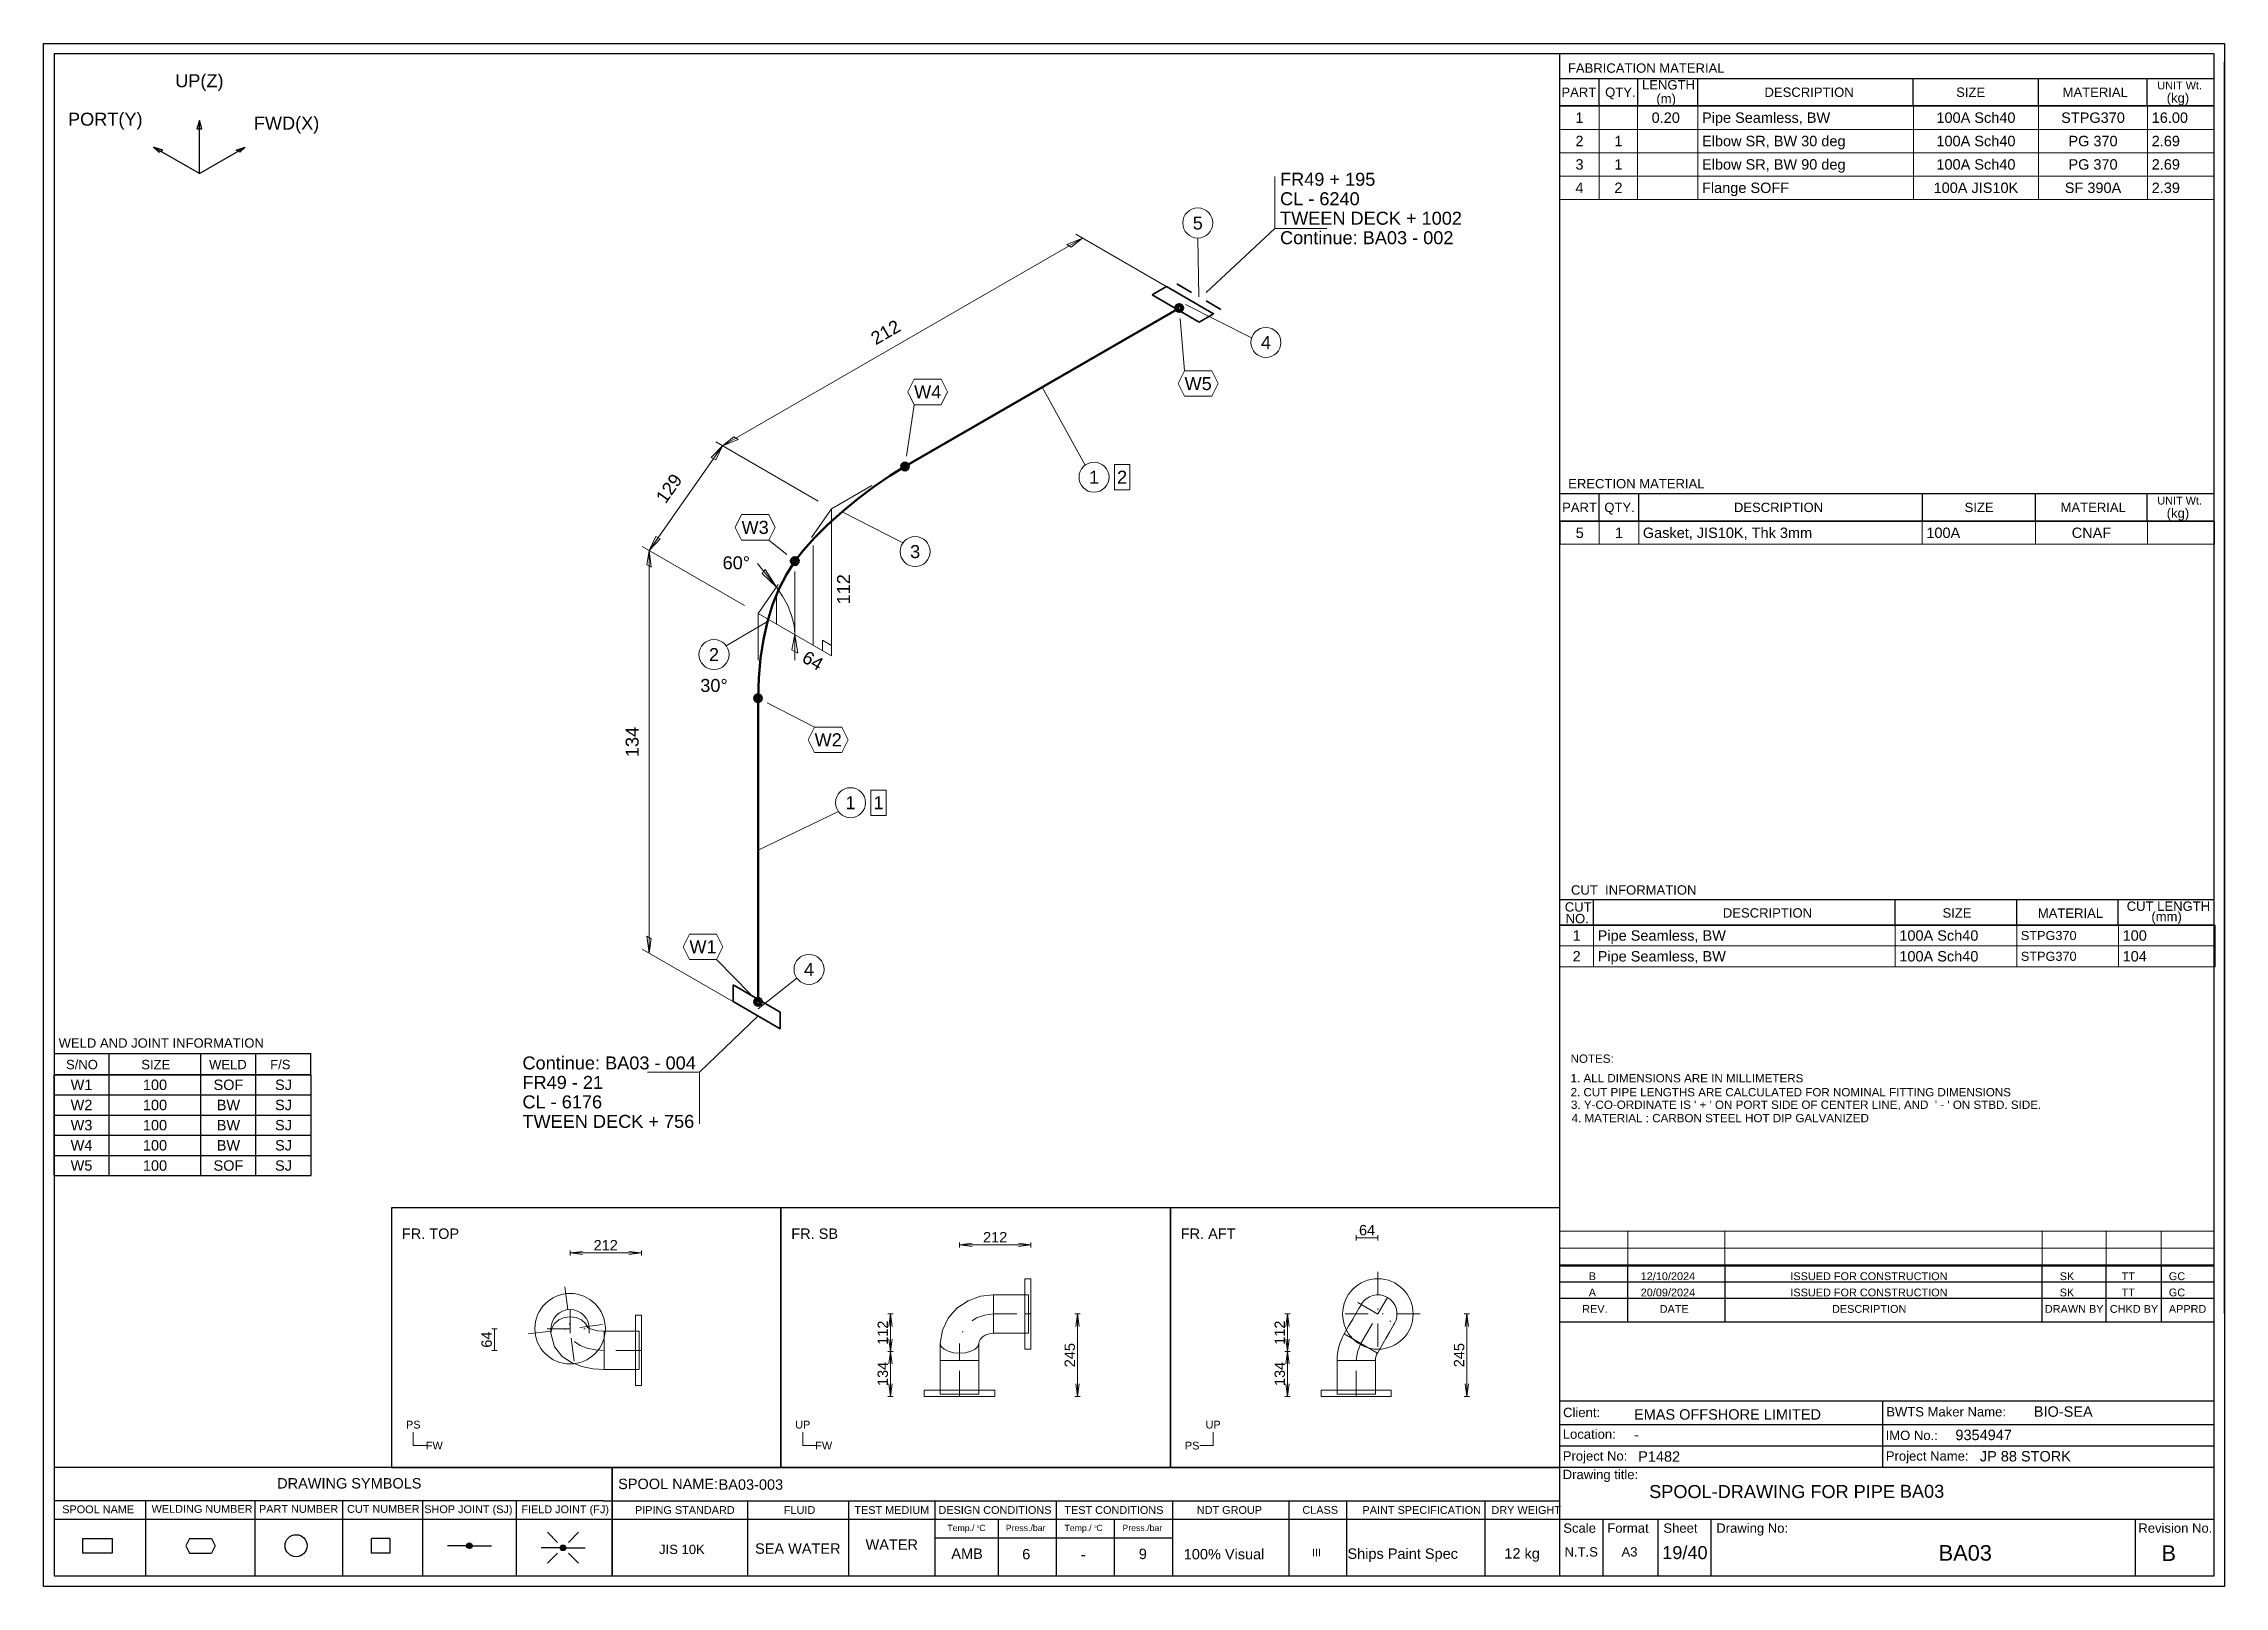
# Model space of a CAD drawing. Header units: millimetres. Extents: x 0 to 420, y 0 to 297.
import ezdxf
from ezdxf.enums import TextEntityAlignment as Align

# ---------------------------------------------------------------- set-up
doc = ezdxf.new("R2010")
doc.units = ezdxf.units.MM
doc.linetypes.add('DOTTED_DASHED5', pattern=[9.99993, 4.444414, -2.666648, 0.222221, -2.666648])
doc.linetypes.add('DOTTED_DASHED6', pattern=[10, 4.444444, -2.666667, 0.222222, -2.666667])
for name, color, linetype in [('FramesFromTables', 40, 'Continuous'), ('I_Coordinates', 11, 'Continuous'), ('I_CutNumbers', 10, 'Continuous'), ('I_Dimensions', 4, 'Continuous'), ('I_OtherComponents', 2, 'Continuous'), ('I_PartNumbers', 9, 'Continuous'), ('I_Pipes', 1, 'Continuous'), ('I_Tags', 8, 'Continuous'), ('I_Triangles', 5, 'Continuous'), ('SymbolsOnDrawingSheet', 1, 'Continuous'), ('TextFromTables', 2, 'Continuous'), ('TextFromTextBoxes', 2, 'Continuous')]:
    doc.layers.add(name, color=color, linetype=linetype)
doc.styles.add('Cadmatic Default Text', font='arial.ttf')

msp = doc.modelspace()

# ---------------------------------------------------------------- texts
at = {"layer": 'SymbolsOnDrawingSheet', "linetype": 'ByBlock', "lineweight": 25, "style": 'Cadmatic Default Text'}
for s, p in [('UP(Z)', (30, 289.86)), ('PORT(Y)', (11.88, 282.46)), ('FWD(X)', (46.79, 281.7))]:
    msp.add_text(s, height=2.5, dxfattribs=at).set_placement(p, align=Align.MIDDLE_CENTER)
for s, p in [('FR. TOP', (69, 68.9)), ('FR. SB', (144, 68.9)), ('FR. AFT', (219, 68.9))]:
    msp.add_text(s, height=2, dxfattribs=at).set_placement(p, align=Align.TOP_LEFT)
at = {"layer": 'SymbolsOnDrawingSheet', "linetype": 'ByBlock', "lineweight": 13, "style": 'Cadmatic Default Text'}
for s, p in [('212', (183.26, 67.22)), ('64', (254.89, 68.58)), ('212', (108.26, 65.68))]:
    msp.add_text(s, height=2, dxfattribs=at).set_placement(p, align=Align.MIDDLE_CENTER)
for s, p in [('112', (161.61, 48.83)), ('112', (238.07, 48.83)), ('64', (85.32, 47.51)), ('245', (197.63, 44.51)), ('245', (272.61, 44.51)), ('134', (161.61, 40.9)), ('134', (238.07, 40.9))]:
    msp.add_text(s, height=2, rotation=90, dxfattribs=at).set_placement(p, align=Align.MIDDLE_CENTER)
at = {"layer": 'SymbolsOnDrawingSheet', "linetype": 'ByBlock', "lineweight": 18, "style": 'Cadmatic Default Text'}
for s, p in [('PS', (71.2, 31.14)), ('UP', (146.2, 31.14)), ('UP', (225.24, 31.14)), ('FW', (75.24, 27.1)), ('FW', (150.24, 27.1)), ('PS', (221.2, 27.1))]:
    msp.add_text(s, height=1.5, dxfattribs=at).set_placement(p, align=Align.MIDDLE_CENTER)

# ---------------------------------------------------------------- blocks, each defined once
blk = doc.blocks.new('BA01728716180_BOM_4')
at = {"layer": 'FramesFromTables', "linetype": 'ByBlock', "lineweight": 18}
for p, q in [((292, 285), (418, 285)), ((292, 267), (292, 285)), ((292, 267), (292, 285)), ((299.6, 267), (299.6, 285)), ((299.6, 267), (299.6, 285)), ((307, 267), (307, 285)), ((307, 267), (307, 285)), ((318.6, 267), (318.6, 285)), ((318.6, 267), (318.6, 285)), ((360.1, 267), (360.1, 285)), ((360.1, 267), (360.1, 285)), ((384.2, 267), (384.2, 285)), ((384.2, 267), (384.2, 285)), ((405.2, 267), (405.2, 285)), ((405.2, 267), (405.2, 285)), ((418, 267), (418, 285)), ((292, 280.5), (418, 280.5)), ((292, 276), (418, 276)), ((292, 271.5), (418, 271.5)), ((292, 205), (418.1, 205)), ((292, 200.67), (292, 205)), ((292.1, 200.67), (292.1, 205)), ((299.6, 200.67), (299.6, 205)), ((299.6, 200.67), (299.6, 205)), ((307.2, 200.67), (307.2, 205)), ((307.2, 200.67), (307.2, 205)), ((361.8, 200.67), (361.8, 205)), ((361.8, 200.67), (361.8, 205)), ((383.6, 200.67), (383.6, 205)), ((383.6, 200.67), (383.6, 205)), ((405.2, 200.67), (405.2, 205)), ((405.2, 200.67), (405.2, 205)), ((418, 200.67), (418, 205)), ((292, 127.3), (418.2, 127.3)), ((292, 119.3), (292, 127.3)), ((292, 119.3), (292, 127.3)), ((298.5, 119.3), (298.5, 127.3)), ((298.5, 119.3), (298.5, 127.3)), ((356.6, 119.3), (356.6, 127.3)), ((356.6, 119.3), (356.6, 127.3)), ((380, 119.3), (380, 127.3)), ((380, 119.3), (380, 127.3)), ((399.6, 119.3), (399.6, 127.3)), ((399.6, 119.3), (399.6, 127.3)), ((418, 119.3), (418, 127.3)), ((292, 123.3), (418.2, 123.3)), ((292, 68.4), (418, 68.4)), ((292, 58.6), (292, 68.4)), ((292, 58.6), (292, 68.4)), ((305.1, 58.6), (305.1, 68.4)), ((305.1, 58.6), (305.1, 68.4)), ((323.8, 58.6), (323.8, 68.4)), ((323.8, 58.6), (323.8, 68.4)), ((384.9, 58.6), (384.9, 68.4)), ((384.9, 58.6), (384.9, 68.4)), ((397.2, 58.6), (397.2, 68.4)), ((397.2, 58.6), (397.2, 68.4)), ((407.8, 58.6), (407.8, 68.4)), ((407.8, 58.6), (407.8, 68.4)), ((418, 58.6), (418, 68.4)), ((292, 65.13), (418, 65.13)), ((292, 61.87), (418, 61.87))]:
    blk.add_line(p, q, dxfattribs=at)
at = {"layer": 'FramesFromTables', "linetype": 'ByBlock', "lineweight": -3}
for p, q in [((2, 98.5), (51.5, 98.5)), ((2, 79.08), (2, 98.5)), ((2, 79.08), (2, 98.5)), ((12.6, 79.08), (12.6, 98.5)), ((12.6, 79.08), (12.6, 98.5)), ((30.3, 79.08), (30.3, 98.5)), ((30.3, 79.08), (30.3, 98.5)), ((40.9, 79.08), (40.9, 98.5)), ((40.9, 79.08), (40.9, 98.5)), ((51.5, 79.08), (51.5, 98.5)), ((2, 94.62), (51.5, 94.62)), ((2, 90.73), (51.5, 90.73)), ((2, 86.85), (51.5, 86.85)), ((2, 82.96), (51.5, 82.96))]:
    blk.add_line(p, q, dxfattribs=at)
at = {"layer": 'FramesFromTables', "linetype": 'ByBlock', "lineweight": 18, "flags": 128}
for points in [[(292, 267), (418, 267), (418, 285)], [(292, 200.67), (418.1, 200.67), (418.1, 205)], [(292, 119.3), (418.2, 119.3), (418.2, 127.3)], [(292, 58.6), (418, 58.6), (418, 68.4)]]:
    blk.add_lwpolyline(points, dxfattribs=at)
at = {"layer": 'FramesFromTables', "linetype": 'ByBlock', "lineweight": -3, "flags": 128}
blk.add_lwpolyline([(2, 79.08), (51.5, 79.08), (51.5, 98.5)], dxfattribs=at)
at = {"layer": 'TextFromTables', "linetype": 'ByBlock', "lineweight": 13, "style": 'Cadmatic Default Text'}
for s, p in [('1', (295.8, 282.75)), ('2', (295.8, 278.25)), ('3', (295.8, 273.75)), ('4', (295.8, 269.25))]:
    blk.add_text(s, height=2, dxfattribs=at).set_placement(p, align=Align.MIDDLE_CENTER)
at = {"layer": 'TextFromTables', "linetype": 'ByBlock', "lineweight": 25, "style": 'Cadmatic Default Text'}
for s, p in [('0.20 ', (312.8, 282.75)), ('100A Sch40', (372.15, 282.75)), ('STPG370', (394.7, 282.75)), ('1', (303.3, 278.25)), ('100A Sch40', (372.15, 278.25)), ('PG 370', (394.7, 278.25)), ('1', (303.3, 273.75)), ('100A Sch40', (372.15, 273.75)), ('PG 370', (394.7, 273.75)), ('2', (303.3, 269.25)), ('100A JIS10K', (372.15, 269.25)), ('SF 390A', (394.7, 269.25)), ('5', (295.85, 202.83)), ('1', (303.4, 202.83)), ('CNAF', (394.4, 202.83)), ('1', (295.25, 125.3)), ('2', (295.25, 121.3)), ('W1', (7.3, 96.56)), ('100', (21.45, 96.56)), ('SOF', (35.6, 96.56)), ('SJ', (46.2, 96.56)), ('W2', (7.3, 92.67)), ('100', (21.45, 92.67)), ('BW', (35.6, 92.67)), ('SJ', (46.2, 92.67)), ('W3', (7.3, 88.79)), ('100', (21.45, 88.79)), ('BW', (35.6, 88.79)), ('SJ', (46.2, 88.79)), ('W4', (7.3, 84.91)), ('100', (21.45, 84.91)), ('BW', (35.6, 84.91)), ('SJ', (46.2, 84.91)), ('W5', (7.3, 81.02)), ('100', (21.45, 81.02)), ('SOF', (35.6, 81.02)), ('SJ', (46.2, 81.02))]:
    blk.add_text(s, height=2, dxfattribs=at).set_placement(p, align=Align.MIDDLE_CENTER)
for s, height, p in [('Pipe Seamless, BW ', 2, (319.4, 282.75)), ('16.00', 2, (406, 282.75)), ('Elbow SR, BW 30 deg', 2, (319.4, 278.25)), ('2.69', 2, (406, 278.25)), ('Elbow SR, BW 90 deg', 2, (319.4, 273.75)), ('2.69', 2, (406, 273.75)), ('Flange SOFF ', 2, (319.4, 269.25)), ('2.39', 2, (406, 269.25)), ('Gasket, JIS10K, Thk 3mm ', 2, (308, 202.83)), ('100A', 2, (362.6, 202.83)), ('Pipe Seamless, BW', 2, (299.3, 125.3)), ('100A Sch40', 2, (357.4, 125.3)), ('STPG370', 1.75, (380.8, 125.3)), ('100', 2, (400.4, 125.3)), ('Pipe Seamless, BW', 2, (299.3, 121.3)), ('100A Sch40', 2, (357.4, 121.3)), ('STPG370', 1.75, (380.8, 121.3)), ('104', 2, (400.4, 121.3))]:
    blk.add_text(s, height=height, dxfattribs=at).set_placement(p, align=Align.MIDDLE_LEFT)
at = {"layer": 'TextFromTextBoxes', "linetype": 'ByBlock', "lineweight": -3, "style": 'Cadmatic Default Text'}
for s, p in [('EMAS OFFSHORE LIMITED', (306.3, 33.1)), ('BIO-SEA', (383.3, 33.65)), ('9354947', (368.2, 29.15)), ('-', (306.3, 29.2)), ('P1482', (307.1, 25)), ('JP 88 STORK', (372.9, 25.05)), ('BA03-003', (130, 19.6))]:
    blk.add_text(s, height=2, dxfattribs=at).set_placement(p, align=Align.MIDDLE_LEFT)
at = {"layer": 'TextFromTextBoxes', "linetype": 'ByBlock', "lineweight": 25, "style": 'Cadmatic Default Text'}
blk.add_text('BA03', height=2.5, dxfattribs=at).set_placement((357.5, 18.3), align=Align.MIDDLE_LEFT)
at = {"layer": 'TextFromTextBoxes', "linetype": 'ByBlock', "lineweight": -3, "style": 'Cadmatic Default Text'}
for s, height, p in [('WATER', 2, (163.35, 8.05)), ('SEA WATER', 2, (145.25, 7.28)), ('AMB', 2, (177.85, 6.3)), ('6', 2, (189.25, 6.2)), ('-', 2, (200.2, 6.15)), ('9', 2, (211.7, 6.25)), ('100% Visual', 2, (227.35, 6.2)), ('Ships Paint Spec', 2, (261.75, 6.3)), ('12 kg', 2, (284.75, 6.35)), ('19/40', 2.5, (316.1, 6.5))]:
    blk.add_text(s, height=height, dxfattribs=at).set_placement(p, align=Align.MIDDLE_CENTER)
at = {"layer": 'TextFromTextBoxes', "linetype": 'ByBlock', "lineweight": 25, "style": 'Cadmatic Default Text'}
blk.add_text('BA03', height=3, dxfattribs=at).set_placement((370.1, 6.45), align=Align.MIDDLE_CENTER)
blk = doc.blocks.new('SEDS_SPOOL_FORMAT_Gol_5')
at = {"layer": 'SymbolsOnDrawingSheet', "linetype": 'ByBlock', "lineweight": -3, "flags": 128}
for points in [[(0, 297), (420, 297), (420, 0), (0, 0), (0, 297)], [(418.01, 295.01), (2, 295.01)], [(2, 295.01), (2, 2)], [(292.02, 50.91), (292.02, 295.01)], [(418.01, 2), (418.01, 295.01)], [(292.02, 290.3), (418.01, 290.3)], [(299.59, 285.01), (299.59, 290.3)], [(307.02, 285.01), (307.02, 290.3)], [(318.61, 285.01), (318.61, 290.3)], [(360.08, 285.01), (360.08, 290.3)], [(384.18, 285.01), (384.18, 290.3)], [(405.15, 285.01), (405.15, 290.3)], [(405.15, 285.01), (405.15, 290.3)], [(420, 52.53), (420, 293.46)], [(420, 52.53), (420, 293.46)], [(292.02, 284.66), (292.02, 288.77)], [(292, 285), (418, 285)], [(292, 253.5), (292, 285)], [(292, 253.5), (292, 285)], [(292.02, 285.01), (418.01, 285.01)], [(418.01, 285.01), (292.02, 285.01)], [(418, 253.5), (418, 285)], [(292.02, 210.38), (418.01, 210.38)], [(299.57, 205.08), (299.57, 210.38)], [(307.21, 205.08), (307.21, 210.38)], [(361.83, 205.03), (361.83, 210.38)], [(383.61, 205.08), (383.61, 210.38)], [(405.15, 205.17), (405.15, 210.38)], [(292.02, 205.08), (292.02, 209.18)], [(292.02, 205.08), (418.01, 205.08)], [(292.02, 186.7), (292.02, 205.08)], [(292.02, 186.7), (292.02, 205.08)], [(418.01, 205.08), (292.02, 205.08)], [(418, 166), (418, 205)], [(292.02, 132.23), (418.01, 132.23)], [(292.02, 127.3), (292.02, 131.41)], [(298.48, 127.3), (298.48, 132.23)], [(356.6, 127.3), (356.6, 132.23)], [(380.01, 127.3), (380.01, 132.23)], [(399.56, 127.3), (399.56, 132.23)], [(292.02, 127.3), (418.01, 127.3)], [(418.01, 127.3), (292.02, 127.3)], [(418, 111.3), (418, 127.3)], [(2, 102.57), (51.49, 102.57)], [(12.6, 98.45), (12.6, 102.57)], [(30.28, 98.45), (30.28, 102.57)], [(40.88, 98.45), (40.88, 102.57)], [(51.49, 98.45), (51.49, 102.57)], [(2, 98.5), (51.5, 98.5)], [(2, 98.5), (51.5, 98.5)], [(51.49, 98.47), (2, 98.47)], [(2, 98.45), (51.49, 98.45)], [(418, 55.4), (418, 68.5)], [(292.02, 52.57), (292.02, 66.5)], [(292.02, 52.57), (292.02, 66.5)], [(292.02, 61.73), (418.01, 61.73)], [(305.1, 50.91), (305.1, 61.73)], [(323.84, 50.91), (323.84, 61.73)], [(384.91, 50.91), (384.91, 61.73)], [(397.21, 50.91), (397.21, 61.73)], [(407.86, 50.91), (407.86, 61.73)], [(292.02, 58.6), (418.01, 58.6)], [(292.02, 55.47), (418.01, 55.47)], [(292.02, 50.91), (418.01, 50.91)], [(292.02, 2), (292.02, 50.91)], [(292.02, 35.73), (418.01, 35.73)], [(354.24, 22.93), (354.24, 35.73)], [(292.02, 31.13), (418.01, 31.13)], [(292.02, 27.03), (418.01, 27.03)], [(2, 22.93), (107.74, 22.93)], [(107.74, 22.93), (292.02, 22.93)], [(109.52, 22.93), (109.52, 2)], [(109.52, 2), (109.52, 22.93)], [(292.02, 22.93), (418.01, 22.93)], [(107.74, 16.45), (2, 16.45)], [(2, 12.91), (292.02, 12.91)], [(19.62, 16.45), (19.62, 2)], [(40.69, 16.45), (40.69, 2)], [(57.56, 16.45), (57.56, 2)], [(72.95, 16.45), (72.95, 2)], [(91.02, 16.45), (91.02, 2)], [(107.74, 16.45), (292.02, 16.45)], [(135.58, 16.45), (135.58, 2)], [(155.03, 16.45), (155.03, 2)], [(171.67, 16.45), (171.67, 2)], [(183.82, 12.91), (183.82, 2)], [(195.02, 16.45), (195.02, 2)], [(206.21, 12.91), (206.21, 2)], [(217.4, 16.45), (217.4, 2)], [(239.85, 16.45), (239.85, 2)], [(250.91, 16.34), (250.91, 2)], [(277.59, 16.45), (277.59, 2)], [(292.02, 12.91), (418.01, 12.91)], [(300.39, 2), (300.39, 12.91)], [(310.96, 2), (310.96, 12.91)], [(321.13, 2), (321.13, 12.91)], [(402.9, 2), (402.9, 12.91)], [(13.2, 6.41), (7.55, 6.41), (7.55, 9.23), (13.2, 9.23)], [(13.2, 9.23), (13.2, 6.41)], [(28.12, 9.23), (27.42, 7.82)], [(28.12, 9.23), (32.36, 9.23)], [(32.36, 9.23), (33.07, 7.82)], [(66.68, 9.23), (66.68, 6.41), (63.15, 6.41), (63.15, 9.23)], [(66.68, 9.23), (63.15, 9.23)], [(99, 8.47), (97.06, 10.41)], [(101.09, 8.47), (103.03, 10.41)], [(171.67, 9.37), (217.4, 9.37)], [(171.67, 9.37), (217.4, 9.37)], [(27.42, 7.82), (28.12, 6.41)], [(28.12, 6.41), (32.36, 6.41)], [(33.07, 7.82), (32.36, 6.41)], [(81.48, 7.82), (77.79, 7.82)], [(81.49, 7.78), (82.04, 8.32)], [(81.51, 7.9), (81.93, 8.32)], [(81.52, 7.7), (82.14, 8.32)], [(81.55, 7.62), (82.22, 8.29)], [(81.56, 8.06), (81.76, 8.26)], [(81.57, 7.54), (82.28, 8.25)], [(81.62, 7.48), (82.34, 8.2)], [(81.68, 7.44), (82.4, 8.16)], [(81.74, 7.39), (82.45, 8.1)], [(81.8, 7.35), (82.48, 8.02)], [(81.88, 7.32), (82.5, 7.94)], [(81.98, 7.32), (82.53, 7.86)], [(82.09, 7.32), (82.52, 7.75)], [(82.24, 7.36), (82.47, 7.59)], [(82.54, 7.82), (86.24, 7.82)], [(99.51, 7.42), (95.82, 7.42)], [(99, 6.38), (97.06, 4.44)], [(99.53, 7.47), (99.99, 7.93)], [(99.53, 7.37), (100.1, 7.93)], [(99.56, 7.29), (100.2, 7.93)], [(99.58, 7.62), (99.88, 7.93)], [(99.58, 7.21), (100.27, 7.89)], [(99.61, 7.13), (100.33, 7.84)], [(99.67, 7.08), (100.39, 7.8)], [(99.73, 7.03), (100.45, 7.75)], [(99.79, 6.99), (100.49, 7.69)], [(99.85, 6.94), (100.52, 7.61)], [(99.94, 6.92), (100.54, 7.53)], [(100.04, 6.92), (100.57, 7.45)], [(100.15, 6.92), (100.54, 7.31)], [(100.38, 7.04), (100.49, 7.15)], [(100.57, 7.42), (104.27, 7.42)], [(101.09, 6.38), (103.03, 4.44)], [(2, 2), (418.01, 2)]]:
    blk.add_lwpolyline(points, dxfattribs=at)
at = {"layer": 'SymbolsOnDrawingSheet', "linetype": 'ByBlock', "lineweight": -3}
for centre, radius in [((48.63, 7.82), 2.12), ((82.01, 7.82), 0.53), ((100.04, 7.42), 0.53)]:
    blk.add_circle(centre, radius, dxfattribs=at)
at = {"layer": 'SymbolsOnDrawingSheet', "linetype": 'ByBlock', "lineweight": -3, "style": 'Cadmatic Default Text'}
for s, height, p in [('FABRICATION MATERIAL', 1.8, (293.57, 293.19)), ('LENGTH', 1.8, (307.84, 289.97)), ('PART', 1.8, (292.32, 288.55)), ('QTY.', 1.8, (300.74, 288.55)), ('DESCRIPTION', 1.8, (331.43, 288.55)), ('SIZE', 1.8, (368.34, 288.55)), ('MATERIAL', 1.8, (388.84, 288.55)), ('UNIT Wt.', 1.5, (407.08, 289.7)), (' (kg)', 1.8, (408.19, 287.46)), ('ERECTION MATERIAL', 1.8, (293.62, 213.19)), ('PART', 1.8, (292.45, 208.62)), ('QTY.', 1.8, (300.58, 208.62)), ('DESCRIPTION', 1.8, (325.54, 208.62)), ('SIZE', 1.8, (369.97, 208.62)), ('MATERIAL', 1.8, (388.45, 208.62)), ('UNIT Wt.', 1.5, (407.08, 209.77)), (' (kg)', 1.8, (408.19, 207.53)), ('CUT  INFORMATION', 1.8, (294.16, 134.97)), ('CUT ', 1.8, (292.97, 131.7)), ('DESCRIPTION', 1.8, (323.41, 130.55)), ('SIZE', 1.8, (365.72, 130.55)), ('MATERIAL', 1.8, (384.07, 130.5)), ('CUT LENGTH', 1.8, (401.19, 131.85)), ('NO.', 1.8, (293.13, 129.46)), ('(mm)', 1.8, (405.94, 129.85)), ('WELD AND JOINT INFORMATION', 1.8, (2.89, 105.5)), ('S/NO', 1.8, (4.31, 101.36)), ('SIZE', 1.8, (18.81, 101.36)), ('WELD', 1.8, (31.86, 101.36)), ('F/S', 1.8, (43.63, 101.36)), ('SPOOL-DRAWING FOR PIPE', 2.5, (309.22, 19.5))]:
    blk.add_text(s, height=height, dxfattribs=at).set_placement(p, align=Align.TOP_LEFT)
for s, height, p in [('(m)', 1.8, (310.6, 285.51)), ('Client:', 1.8, (292.64, 32.58)), ('BWTS Maker Name:', 1.8, (354.88, 32.71)), ('Location:', 1.8, (292.58, 28.41)), ('IMO No.:', 1.8, (354.76, 28.17)), ('Project No:', 1.8, (292.58, 24.2)), ('Project Name:', 1.8, (354.8, 24.2)), ('Drawing title:', 1.8, (292.57, 20.64)), ('DRAWING SYMBOLS', 2, (44.98, 18.84)), ('Temp./  C   ', 1.2, (174.06, 10.65)), ('0', 0.53, (179.71, 11.25)), ('Press./bar', 1.2, (185.31, 10.65)), ('Temp./  C   ', 1.2, (196.61, 10.65)), ('0', 0.53, (202.37, 11.25)), ('Press./bar', 1.2, (207.78, 10.65)), ('Scale', 1.8, (292.68, 10.32)), ('Format', 1.8, (301.16, 10.32)), ('Sheet', 1.8, (311.96, 10.32)), ('Drawing No:', 1.8, (322.14, 10.32)), ('Revision No.', 1.8, (403.43, 10.32)), ('N.T.S', 1.8, (292.92, 5.74)), ('A3', 1.8, (303.89, 5.74))]:
    blk.add_text(s, height=height, dxfattribs=at).set_placement(p)
for s, height, p in [('NOTES:', 1.6, (294.08, 101.59)), ('1. ALL DIMENSIONS ARE IN MILLIMETERS', 1.6, (294.08, 97.83)), ('2. CUT PIPE LENGTHS ARE CALCULATED FOR NOMINAL FITTING DIMENSIONS', 1.6, (294.08, 95.13)), ("3. Y-CO-ORDINATE IS ' + ' ON PORT SIDE OF CENTER LINE, AND  ' - ' ON STBD. SIDE.", 1.6, (294.16, 92.72)), ('4. MATERIAL : CARBON STEEL HOT DIP GALVANIZED', 1.6, (294.28, 90.15)), ('B', 1.5, (297.58, 59.71)), ('12/10/2024', 1.5, (307.59, 59.71)), ('ISSUED FOR CONSTRUCTION', 1.5, (336.41, 59.71)), ('SK', 1.5, (388.28, 59.71)), ('TT', 1.5, (400.21, 59.71)), ('GC', 1.5, (409.3, 59.71)), ('A', 1.5, (297.58, 56.58)), ('20/09/2024', 1.5, (307.59, 56.58)), ('ISSUED FOR CONSTRUCTION', 1.5, (336.41, 56.58)), ('SK', 1.5, (388.28, 56.58)), ('TT', 1.5, (400.21, 56.58)), ('GC', 1.5, (409.3, 56.58)), ('REV.', 1.5, (296.32, 53.41)), ('DATE', 1.5, (311.24, 53.41)), ('DESCRIPTION', 1.5, (344.43, 53.41)), ('DRAWN BY', 1.5, (385.43, 53.41)), ('CHKD BY', 1.5, (397.94, 53.41)), ('APPRD', 1.5, (409.3, 53.41)), ('SPOOL NAME:', 2, (110.65, 19.73)), ('SPOOL NAME', 1.5, (3.58, 14.83)), ('WELDING NUMBER', 1.5, (20.79, 14.91)), ('PART NUMBER', 1.5, (41.48, 14.91)), ('CUT NUMBER', 1.5, (58.44, 14.91)), ('SHOP JOINT (SJ)', 1.5, (73.31, 14.85)), ('FIELD JOINT (FJ)', 1.5, (92, 14.83)), ('PIPING STANDARD', 1.5, (113.89, 14.7)), ('FLUID', 1.5, (142.57, 14.7)), ('TEST MEDIUM', 1.5, (156.14, 14.7)), ('DESIGN CONDITIONS', 1.5, (172.34, 14.7)), ('TEST CONDITIONS', 1.5, (196.58, 14.7)), ('NDT GROUP', 1.5, (222.09, 14.7)), ('CLASS', 1.5, (242.43, 14.72)), ('PAINT SPECIFICATION', 1.5, (254.01, 14.7)), ('DRY WEIGHT', 1.5, (278.84, 14.7)), ('JIS 10K', 1.8, (118.53, 7.12)), ('III', 1.5, (244.26, 6.51)), ('B', 3, (407.89, 6.4))]:
    blk.add_text(s, height=height, dxfattribs=at).set_placement(p, align=Align.MIDDLE_LEFT)
blk = doc.blocks.new('BA01728716180_PRT_33_3')
at = {"layer": 'I_OtherComponents', "linetype": 'ByBlock', "lineweight": 35}
for p, q in [((169.07, 225.79), (166.24, 227.43)), ((174.72, 222.53), (171.9, 224.16))]:
    blk.add_line(p, q, dxfattribs=at)
blk = doc.blocks.new('BA01728716180_PRT_34_3')
at = {"layer": 'I_OtherComponents', "linetype": 'ByBlock', "lineweight": 35, "flags": 128}
blk.add_lwpolyline([(161.48, 225.33), (164.25, 226.93), (173.32, 221.71), (170.54, 220.11), (161.48, 225.33)], dxfattribs=at)
at = {"layer": 'I_OtherComponents', "linetype": 'ByBlock', "lineweight": 50}
for radius in [0.75, 0.375]:
    blk.add_circle((166.71, 222.8), radius, dxfattribs=at)
blk = doc.blocks.new('BA01728716180_PRT_35_3')
at = {"layer": 'I_Pipes', "linetype": 'ByBlock', "lineweight": 50}
blk.add_line((166.71, 222.8), (113.89, 192.3), dxfattribs=at)
blk = doc.blocks.new('BA01728716180_PRT_37_3')
at = {"layer": 'I_Pipes', "linetype": 'ByBlock', "lineweight": 0}
for q in [(107.52, 188.62), (95.86, 178.6)]:
    blk.add_line((99.75, 184.13), q, dxfattribs=at)
at = {"layer": 'I_Pipes', "linetype": 'ByBlock', "lineweight": 50, "flags": 128}
blk.add_lwpolyline([(113.89, 192.3), (110.99, 190.51), (107.94, 188.41), (104.84, 186.07), (101.82, 183.58), (98.99, 181.04), (96.46, 178.55), (94.33, 176.19), (92.68, 174.07)], dxfattribs=at)
at = {"layer": 'I_Pipes', "linetype": 'ByBlock', "lineweight": 50}
for centre, radius in [((113.89, 192.3), 0.75), ((113.89, 192.3), 0.375), ((92.68, 174.07), 0.75), ((92.68, 174.07), 0.375)]:
    blk.add_circle(centre, radius, dxfattribs=at)
blk = doc.blocks.new('BA01728716180_PRT_38_3')
at = {"layer": 'I_Pipes', "linetype": 'ByBlock', "lineweight": 0}
for q in [(89.49, 169.55), (85.6, 155.03)]:
    blk.add_line((85.6, 164.01), q, dxfattribs=at)
at = {"layer": 'I_Pipes', "linetype": 'ByBlock', "lineweight": 50, "flags": 128}
blk.add_lwpolyline([(92.68, 174.07), (91.05, 171.5), (89.62, 168.69), (88.4, 165.66), (87.4, 162.42), (86.62, 158.99), (86.06, 155.38), (85.72, 151.61), (85.6, 147.68)], dxfattribs=at)
at = {"layer": 'I_Pipes', "linetype": 'ByBlock', "lineweight": 50}
for centre, radius in [((92.68, 174.07), 0.75), ((92.68, 174.07), 0.375), ((85.6, 147.68), 0.75), ((85.6, 147.68), 0.375)]:
    blk.add_circle(centre, radius, dxfattribs=at)
blk = doc.blocks.new('BA01728716180_PRT_39_3')
at = {"layer": 'I_Pipes', "linetype": 'ByBlock', "lineweight": 50}
blk.add_line((85.6, 147.68), (85.6, 89.23), dxfattribs=at)
blk = doc.blocks.new('BA01728716180_PRT_40_3')
at = {"layer": 'I_OtherComponents', "linetype": 'ByBlock', "lineweight": 35, "flags": 128}
blk.add_lwpolyline([(80.8, 92.49), (80.8, 89.28), (89.85, 84.06), (89.85, 87.27), (80.8, 92.49)], dxfattribs=at)
at = {"layer": 'I_OtherComponents', "linetype": 'ByBlock', "lineweight": 50}
for radius in [0.75, 0.375]:
    blk.add_circle((85.6, 89.23), radius, dxfattribs=at)
blk = doc.blocks.new('BA01728716180_TRI_0_3')
at = {"layer": 'I_Triangles', "linetype": 'ByBlock', "lineweight": 0}
for p, q in [((96.21, 157.89), (96.21, 177.1)), ((92.67, 159.93), (92.67, 172.07)), ((89.14, 161.97), (89.14, 167.04))]:
    blk.add_line(p, q, dxfattribs=at)
at = {"layer": 'I_Triangles', "linetype": 'ByBlock', "lineweight": 0, "flags": 128}
for points in [[(85.6, 164.01), (99.75, 155.85), (99.75, 184.13)], [(85.46, 173.61), (89.14, 169.04), (86.41, 171.69), (86.97, 172.49), (89.14, 169.04), (90.33, 167.35), (91.32, 165.51), (92.06, 163.61), (92.52, 161.72), (92.67, 159.93), (92.11, 156.99), (93.24, 156.34), (92.67, 159.93), (92.67, 155.03)], [(98.01, 156.85), (98.01, 158.85), (99.75, 157.85)]]:
    blk.add_lwpolyline(points, dxfattribs=at)
at = {"layer": 'I_Triangles', "linetype": 'ByBlock', "lineweight": 0, "style": 'Cadmatic Default Text'}
blk.add_text('60°', height=2.5, dxfattribs=at).set_placement((81.41, 173.75), align=Align.MIDDLE_CENTER)
for s, rotation, p in [('112', 90, (102.06, 168.66)), ('64', 330, (96.14, 154.93))]:
    blk.add_text(s, height=2.5, rotation=rotation, dxfattribs=at).set_placement(p, align=Align.MIDDLE_CENTER)
blk = doc.blocks.new('BA01728716180_DIM_0_3')
at = {"layer": 'I_Dimensions', "linetype": 'ByBlock', "lineweight": 0}
for p, q in [((63.3, 176.89), (83, 165.51)), ((64.6, 98.63), (64.6, 176.14)), ((83.01, 88.01), (63.3, 99.38))]:
    blk.add_line(p, q, dxfattribs=at)
at = {"layer": 'I_Dimensions', "linetype": 'ByBlock', "lineweight": 0, "flags": 128}
for points in [[(64.6, 176.14), (65.04, 172.89), (64.17, 173.39), (64.6, 176.14)], [(64.6, 98.63), (65.04, 101.38), (64.17, 101.88), (64.6, 98.63)]]:
    blk.add_lwpolyline(points, dxfattribs=at)
at = {"layer": 'I_Dimensions', "linetype": 'ByBlock', "lineweight": 0, "style": 'Cadmatic Default Text'}
blk.add_text('134', height=2.5, rotation=90, dxfattribs=at).set_placement((61.35, 139.26), align=Align.MIDDLE_CENTER)
blk = doc.blocks.new('BA01728716180_DIM_1_3')
at = {"layer": 'I_Dimensions', "linetype": 'ByBlock', "lineweight": 0}
for p, q in [((64.6, 176.14), (78.74, 196.26)), ((77.45, 197.01), (97.15, 185.63)), ((83, 165.51), (63.3, 176.89))]:
    blk.add_line(p, q, dxfattribs=at)
at = {"layer": 'I_Dimensions', "linetype": 'ByBlock', "lineweight": 0, "flags": 128}
for points in [[(78.74, 196.26), (77.45, 193.55), (76.59, 194.05), (78.74, 196.26)], [(64.6, 176.14), (66.76, 178.34), (65.89, 178.84), (64.6, 176.14)]]:
    blk.add_lwpolyline(points, dxfattribs=at)
at = {"layer": 'I_Dimensions', "linetype": 'ByBlock', "lineweight": 0, "style": 'Cadmatic Default Text'}
blk.add_text('129', height=2.5, rotation=54.894, dxfattribs=at).set_placement((68.43, 188.07), align=Align.MIDDLE_CENTER)
blk = doc.blocks.new('BA01728716180_DIM_2_3')
at = {"layer": 'I_Dimensions', "linetype": 'ByBlock', "lineweight": 0}
for p, q in [((78.74, 196.26), (148.07, 236.28)), ((146.77, 237.03), (166.47, 225.66)), ((97.15, 185.63), (77.45, 197.01))]:
    blk.add_line(p, q, dxfattribs=at)
at = {"layer": 'I_Dimensions', "linetype": 'ByBlock', "lineweight": 0, "flags": 128}
for points in [[(148.07, 236.28), (145.91, 234.53), (145.04, 235.03), (148.07, 236.28)], [(78.74, 196.26), (81.78, 197.51), (80.91, 198.01), (78.74, 196.26)]]:
    blk.add_lwpolyline(points, dxfattribs=at)
at = {"layer": 'I_Dimensions', "linetype": 'ByBlock', "lineweight": 0, "style": 'Cadmatic Default Text'}
blk.add_text('212', height=2.5, rotation=30, dxfattribs=at).set_placement((110.16, 218.15), align=Align.MIDDLE_CENTER)
blk = doc.blocks.new('BA01728716180_CRD_0_3')
at = {"layer": 'I_Coordinates', "linetype": 'ByBlock', "lineweight": 0}
blk.add_line((74.32, 75.72), (85.6, 86.51), dxfattribs=at)
at = {"layer": 'I_Coordinates', "linetype": 'ByBlock', "lineweight": 0, "flags": 128}
blk.add_lwpolyline([(74.32, 65.72), (74.32, 75.72), (64.32, 75.72)], dxfattribs=at)
at = {"layer": 'I_Coordinates', "linetype": 'ByBlock', "lineweight": 0, "style": 'Cadmatic Default Text'}
for s, p in [('Continue: BA03 - 004', (40.22, 78.72)), ('FR49 - 21', (40.22, 74.97)), ('TWEEN DECK + 756', (40.22, 67.47)), ('CL - 6176', (40.22, 71.22))]:
    blk.add_text(s, height=2.5, dxfattribs=at).set_placement(p, align=Align.TOP_LEFT)
blk = doc.blocks.new('BA01728716180_CRD_1_3')
at = {"layer": 'I_Coordinates', "linetype": 'ByBlock', "lineweight": 0}
blk.add_line((185.13, 238.09), (171.9, 225.79), dxfattribs=at)
at = {"layer": 'I_Coordinates', "linetype": 'ByBlock', "lineweight": 0, "flags": 128}
blk.add_lwpolyline([(185.13, 248.09), (185.13, 238.09), (195.13, 238.09)], dxfattribs=at)
at = {"layer": 'I_Coordinates', "linetype": 'ByBlock', "lineweight": 0, "style": 'Cadmatic Default Text'}
for s, p in [('FR49 + 195', (186.13, 246.34)), ('CL - 6240', (186.13, 242.59)), ('TWEEN DECK + 1002', (186.13, 238.84)), ('Continue: BA03 - 002', (186.13, 235.09))]:
    blk.add_text(s, height=2.5, dxfattribs=at).set_placement(p)
blk = doc.blocks.new('BA01728716180_PTN_0_3')
at = {"layer": 'I_PartNumbers', "linetype": 'ByBlock', "lineweight": 0}
blk.add_line((148.6, 192.57), (140.3, 207.55), dxfattribs=at)
blk.add_circle((150.3, 190.23), 2.89, dxfattribs=at)
at = {"layer": 'I_PartNumbers', "linetype": 'ByBlock', "lineweight": 0, "style": 'Cadmatic Default Text'}
blk.add_text('1', height=2.5, dxfattribs=at).set_placement((150.3, 190.23), align=Align.MIDDLE_CENTER)
blk = doc.blocks.new('BA01728716180_PTN_1_3')
at = {"layer": 'I_PartNumbers', "linetype": 'ByBlock', "lineweight": 0}
blk.add_line((101.07, 125.86), (85.6, 118.46), dxfattribs=at)
blk.add_circle((103.41, 127.57), 2.89, dxfattribs=at)
at = {"layer": 'I_PartNumbers', "linetype": 'ByBlock', "lineweight": 0, "style": 'Cadmatic Default Text'}
blk.add_text('1', height=2.5, dxfattribs=at).set_placement((103.41, 127.57), align=Align.MIDDLE_CENTER)
blk = doc.blocks.new('BA01728716180_PTN_2_3')
at = {"layer": 'I_PartNumbers', "linetype": 'ByBlock', "lineweight": 0}
blk.add_line((180.66, 217.06), (167.89, 223.48), dxfattribs=at)
blk.add_circle((183.41, 216.17), 2.89, dxfattribs=at)
at = {"layer": 'I_PartNumbers', "linetype": 'ByBlock', "lineweight": 0, "style": 'Cadmatic Default Text'}
blk.add_text('4', height=2.5, dxfattribs=at).set_placement((183.41, 216.17), align=Align.MIDDLE_CENTER)
blk = doc.blocks.new('BA01728716180_PTN_3_3')
at = {"layer": 'I_PartNumbers', "linetype": 'ByBlock', "lineweight": 0}
blk.add_line((170.28, 236.28), (170.48, 224.98), dxfattribs=at)
blk.add_circle((170.28, 239.17), 2.89, dxfattribs=at)
at = {"layer": 'I_PartNumbers', "linetype": 'ByBlock', "lineweight": 0, "style": 'Cadmatic Default Text'}
blk.add_text('5', height=2.5, dxfattribs=at).set_placement((170.28, 239.17), align=Align.MIDDLE_CENTER)
blk = doc.blocks.new('BA01728716180_PTN_4_3')
at = {"layer": 'I_PartNumbers', "linetype": 'ByBlock', "lineweight": 0}
blk.add_line((79.45, 157.78), (87.4, 162.42), dxfattribs=at)
blk.add_circle((77.11, 156.08), 2.89, dxfattribs=at)
at = {"layer": 'I_PartNumbers', "linetype": 'ByBlock', "lineweight": 0, "style": 'Cadmatic Default Text'}
blk.add_text('2', height=2.5, dxfattribs=at).set_placement((77.11, 156.08), align=Align.MIDDLE_CENTER)
blk = doc.blocks.new('BA01728716180_PTN_5_3')
at = {"layer": 'I_PartNumbers', "linetype": 'ByBlock', "lineweight": 0}
blk.add_line((93.07, 93.78), (85.6, 87.87), dxfattribs=at)
blk.add_circle((95.41, 95.48), 2.89, dxfattribs=at)
at = {"layer": 'I_PartNumbers', "linetype": 'ByBlock', "lineweight": 0, "style": 'Cadmatic Default Text'}
blk.add_text('4', height=2.5, dxfattribs=at).set_placement((95.41, 95.48), align=Align.MIDDLE_CENTER)
blk = doc.blocks.new('BA01728716180_PTN_6_3')
at = {"layer": 'I_PartNumbers', "linetype": 'ByBlock', "lineweight": 0}
blk.add_line((113.51, 177.61), (101.82, 183.58), dxfattribs=at)
blk.add_circle((115.85, 175.91), 2.89, dxfattribs=at)
at = {"layer": 'I_PartNumbers', "linetype": 'ByBlock', "lineweight": 0, "style": 'Cadmatic Default Text'}
blk.add_text('3', height=2.5, dxfattribs=at).set_placement((115.85, 175.91), align=Align.MIDDLE_CENTER)
blk = doc.blocks.new('BA01728716180_CUT_8_3')
at = {"layer": 'I_CutNumbers', "linetype": 'ByBlock', "lineweight": 0, "flags": 128}
blk.add_lwpolyline([(157.18, 187.78), (157.18, 192.68), (154.24, 192.68), (154.24, 187.78), (157.18, 187.78)], dxfattribs=at)
at = {"layer": 'I_CutNumbers', "linetype": 'ByBlock', "lineweight": 0, "style": 'Cadmatic Default Text'}
blk.add_text('2', height=2.5, dxfattribs=at).set_placement((155.71, 190.23), align=Align.MIDDLE_CENTER)
blk = doc.blocks.new('BA01728716180_CUT_9_3')
at = {"layer": 'I_CutNumbers', "linetype": 'ByBlock', "lineweight": 0, "flags": 128}
blk.add_lwpolyline([(110.29, 125.12), (110.29, 130.01), (107.34, 130.01), (107.34, 125.12), (110.29, 125.12)], dxfattribs=at)
at = {"layer": 'I_CutNumbers', "linetype": 'ByBlock', "lineweight": 0, "style": 'Cadmatic Default Text'}
blk.add_text('1', height=2.5, dxfattribs=at).set_placement((108.81, 127.57), align=Align.MIDDLE_CENTER)
blk = doc.blocks.new('BA01728716180_fii_7_3')
at = {"layer": 'I_Tags', "linetype": 'ByBlock', "lineweight": 0, "style": 'Cadmatic Default Text'}
blk.add_text('30°', height=2.5, dxfattribs=at).set_placement((77.11, 150.14), align=Align.MIDDLE_CENTER)
blk = doc.blocks.new('Pi_Weld_0')
at = {"layer": 'I_Tags', "linetype": 'ByBlock', "lineweight": 0, "flags": 128}
for points in [[(-2.62, 2.45), (-3.48, 12.56)], [(-2.62, 2.45), (-3.84, 0)], [(-3.84, 0), (-2.62, -2.45)], [(2.62, 2.45), (-2.62, 2.45)], [(3.84, 0), (2.62, 2.45)], [(2.62, -2.45), (3.84, 0)], [(-2.62, -2.45), (2.62, -2.45)]]:
    blk.add_lwpolyline(points, dxfattribs=at)
at = {"layer": 'I_Tags', "linetype": 'ByBlock', "lineweight": 0, "style": 'Cadmatic Default Text'}
blk.add_text('W5', height=2.5, dxfattribs=at).set_placement((0, 0), align=Align.MIDDLE_CENTER)
blk = doc.blocks.new('Pi_Weld_1')
at = {"layer": 'I_Tags', "linetype": 'ByBlock', "lineweight": 0, "flags": 128}
for points in [[(-2.62, 2.45), (-3.84, 0)], [(-3.84, 0), (-2.62, -2.45)], [(2.62, 2.45), (-2.62, 2.45)], [(3.84, 0), (2.62, 2.45)], [(2.62, -2.45), (3.84, 0)], [(-2.62, -2.45), (-4.09, -12.37)], [(-2.62, -2.45), (2.62, -2.45)]]:
    blk.add_lwpolyline(points, dxfattribs=at)
at = {"layer": 'I_Tags', "linetype": 'ByBlock', "lineweight": 0, "style": 'Cadmatic Default Text'}
blk.add_text('W4', height=2.5, dxfattribs=at).set_placement((0, 0), align=Align.MIDDLE_CENTER)
blk = doc.blocks.new('Pi_Weld_2')
at = {"layer": 'I_Tags', "linetype": 'ByBlock', "lineweight": 0, "flags": 128}
for points in [[(-2.62, 2.45), (-3.84, 0)], [(-3.84, 0), (-2.62, -2.45)], [(2.62, 2.45), (-2.62, 2.45)], [(3.84, 0), (2.62, 2.45)], [(2.62, -2.45), (3.84, 0)], [(-2.62, -2.45), (2.62, -2.45)], [(2.62, -2.45), (9.21, -9.18)]]:
    blk.add_lwpolyline(points, dxfattribs=at)
at = {"layer": 'I_Tags', "linetype": 'ByBlock', "lineweight": 0, "style": 'Cadmatic Default Text'}
blk.add_text('W1', height=2.5, dxfattribs=at).set_placement((0, 0), align=Align.MIDDLE_CENTER)
blk = doc.blocks.new('Pi_Weld_3')
at = {"layer": 'I_Tags', "linetype": 'ByBlock', "lineweight": 0, "flags": 128}
for points in [[(-2.62, 2.45), (-3.84, 0)], [(-3.84, 0), (-2.62, -2.45)], [(2.62, 2.45), (-2.62, 2.45)], [(3.84, 0), (2.62, 2.45)], [(2.62, -2.45), (3.84, 0)], [(-2.62, -2.45), (2.62, -2.45)], [(2.62, -2.45), (6.09, -5.24)]]:
    blk.add_lwpolyline(points, dxfattribs=at)
at = {"layer": 'I_Tags', "linetype": 'ByBlock', "lineweight": 0, "style": 'Cadmatic Default Text'}
blk.add_text('W3', height=2.5, dxfattribs=at).set_placement((0, 0), align=Align.MIDDLE_CENTER)
blk = doc.blocks.new('Pi_Weld_4')
at = {"layer": 'I_Tags', "linetype": 'ByBlock', "lineweight": 0, "flags": 128}
for points in [[(-2.62, 2.45), (-11.72, 7.09)], [(-2.62, 2.45), (-3.84, 0)], [(-3.84, 0), (-2.62, -2.45)], [(2.62, 2.45), (-2.62, 2.45)], [(3.84, 0), (2.62, 2.45)], [(2.62, -2.45), (3.84, 0)], [(-2.62, -2.45), (2.62, -2.45)]]:
    blk.add_lwpolyline(points, dxfattribs=at)
at = {"layer": 'I_Tags', "linetype": 'ByBlock', "lineweight": 0, "style": 'Cadmatic Default Text'}
blk.add_text('W2', height=2.5, dxfattribs=at).set_placement((0, 0), align=Align.MIDDLE_CENTER)

# ---------------------------------------------------------------- linework, layer by layer
at = {"linetype": 'ByBlock', "lineweight": 25, "flags": 128}
for points in [[(67, 22.9), (142, 22.9), (142, 72.9), (67, 72.9), (67, 22.9)], [(142, 22.9), (217, 22.9), (217, 72.9), (142, 72.9), (142, 22.9)], [(217, 22.9), (292, 22.9), (292, 72.9), (217, 72.9), (217, 22.9)]]:
    msp.add_lwpolyline(points, dxfattribs=at)
at = {"linetype": 'ByBlock', "lineweight": 13, "flags": 128}
for points in [[(252.8, 66.58), (252.8, 67.58)], [(256.97, 66.58), (256.97, 67.58)], [(101.4, 63.68), (101.4, 64.68)], [(101.4, 64.18), (103.8, 63.86), (101.4, 64.18), (103.8, 64.49), (101.4, 64.18)], [(101.4, 64.18), (115.13, 64.18)], [(115.13, 64.18), (112.73, 64.49), (115.13, 64.18), (112.73, 63.86), (115.13, 64.18)], [(115.13, 63.68), (115.13, 64.68)], [(176.4, 65.22), (176.4, 66.22)], [(176.4, 65.72), (178.8, 65.41), (176.4, 65.72), (178.8, 66.04), (176.4, 65.72)], [(176.4, 65.72), (190.13, 65.72)], [(190.13, 65.72), (187.73, 66.04), (190.13, 65.72), (187.73, 65.41), (190.13, 65.72)], [(190.13, 65.22), (190.13, 66.22)], [(252.8, 67.08), (256.97, 67.08)], [(163.61, 52.44), (162.61, 52.44)], [(163.11, 52.44), (162.79, 50.04), (163.11, 52.44), (163.43, 50.04), (163.11, 52.44)], [(163.11, 45.22), (163.11, 52.44)], [(198.63, 52.44), (199.63, 52.44)], [(199.13, 52.44), (198.81, 50.04), (199.13, 52.44), (199.45, 50.04), (199.13, 52.44)], [(199.13, 36.58), (199.13, 52.44)], [(240.07, 52.44), (239.07, 52.44)], [(239.57, 52.44), (239.26, 50.04), (239.57, 52.44), (239.89, 50.04), (239.57, 52.44)], [(239.57, 45.22), (239.57, 52.44)], [(273.61, 52.44), (274.61, 52.44)], [(274.11, 52.44), (273.8, 50.04), (274.11, 52.44), (274.43, 50.04), (274.11, 52.44)], [(274.11, 36.58), (274.11, 52.44)], [(87.32, 49.6), (86.32, 49.6)], [(86.82, 45.43), (86.82, 49.6)], [(163.11, 45.22), (163.43, 47.62), (163.11, 45.22), (162.79, 47.62), (163.11, 45.22)], [(239.57, 45.22), (239.89, 47.62), (239.57, 45.22), (239.26, 47.62), (239.57, 45.22)], [(87.32, 45.43), (86.32, 45.43)], [(163.61, 45.22), (162.61, 45.22)], [(163.11, 45.22), (162.79, 42.83), (163.11, 45.22), (163.43, 42.83), (163.11, 45.22)], [(163.11, 36.58), (163.11, 45.22)], [(240.07, 45.22), (239.07, 45.22)], [(239.57, 45.22), (239.26, 42.83), (239.57, 45.22), (239.89, 42.83), (239.57, 45.22)], [(239.57, 36.58), (239.57, 45.22)], [(163.11, 36.58), (163.43, 38.98), (163.11, 36.58), (162.79, 38.98), (163.11, 36.58)], [(199.13, 36.58), (199.45, 38.98), (199.13, 36.58), (198.81, 38.98), (199.13, 36.58)], [(239.57, 36.58), (239.89, 38.98), (239.57, 36.58), (239.26, 38.98), (239.57, 36.58)], [(274.11, 36.58), (274.43, 38.98), (274.11, 36.58), (273.8, 38.98), (274.11, 36.58)], [(163.61, 36.58), (162.61, 36.58)], [(198.63, 36.58), (199.63, 36.58)], [(240.07, 36.58), (239.07, 36.58)], [(273.61, 36.58), (274.61, 36.58)]]:
    msp.add_lwpolyline(points, dxfattribs=at)
at = {"linetype": 'DOTTED_DASHED6', "lineweight": 13, "flags": 128}
for points in [[(256.97, 60.58), (256.97, 44.29)], [(100.39, 57.68), (102.41, 41.51)], [(253.13, 54.65), (260.81, 50.22)], [(256.97, 52.44), (258.82, 55.63)], [(93.32, 48.59), (109.48, 50.61)], [(101.4, 48.72), (101.4, 49.6), (101.4, 53.29)], [(182.96, 52.44), (181.26, 52.24), (179.68, 51.67), (178.32, 50.77), (177.28, 49.59), (176.62, 48.22), (176.4, 46.75)], [(182.96, 52.44), (189.68, 52.44)], [(188.97, 52.44), (190.13, 52.44)], [(265.11, 52.44), (248.82, 52.44)], [(253.68, 46.75), (256.97, 52.44)], [(96.96, 49.6), (105.83, 49.6)], [(106.26, 45.54), (104.68, 45.87), (103.32, 46.39), (102.28, 47.07), (101.62, 47.87), (101.4, 48.72)], [(176.4, 46.75), (176.4, 45.22), (176.4, 43.47)], [(253.68, 46.75), (253.03, 45.17), (252.8, 43.47)], [(107.96, 45.43), (106.26, 45.54)], [(114.68, 45.43), (107.96, 45.43)], [(176.4, 37.03), (176.4, 43.47)], [(252.8, 37.03), (252.8, 43.47)], [(176.4, 36.58), (176.4, 37.74)], [(252.8, 36.58), (252.8, 37.74)]]:
    msp.add_lwpolyline(points, dxfattribs=at)
at = {"linetype": 'DOTTED_DASHED5', "lineweight": 13, "flags": 128}
msp.add_lwpolyline([(115.13, 45.43), (113.97, 45.43)], dxfattribs=at)
at = {"layer": 'SymbolsOnDrawingSheet', "linetype": 'ByBlock', "lineweight": 25, "flags": 128}
for points in [[(30.5, 280.57), (30, 282.21), (29.5, 280.57), (30.5, 280.57)], [(30, 272), (30, 282.21)], [(22.93, 276.49), (21.16, 277.1), (22.22, 276.08), (22.93, 276.49)], [(30, 272), (21.16, 277.1)], [(30, 272), (38.84, 277.1)], [(37.07, 276.49), (38.84, 277.1), (37.78, 276.08), (37.07, 276.49)]]:
    msp.add_lwpolyline(points, dxfattribs=at)
at = {"layer": 'SymbolsOnDrawingSheet', "linetype": 'ByBlock', "lineweight": 18, "flags": 128}
for points in [[(190.13, 45.65), (188.97, 45.65), (188.97, 59.22), (190.13, 59.22), (190.13, 45.65)], [(175.9, 53.56), (178.03, 54.98)], [(178.03, 54.98), (180.43, 55.84)], [(180.43, 55.84), (182.96, 56.13)], [(189.68, 48.74), (182.96, 48.74), (182.96, 56.13), (189.68, 56.13), (189.68, 48.74)], [(182.96, 56.13), (182.96, 55.95), (182.96, 55.42), (182.96, 54.61), (182.96, 53.58), (182.96, 52.44), (182.96, 51.29), (182.96, 50.26), (182.96, 49.45), (182.96, 48.92), (182.96, 48.74)], [(104.39, 50.6), (103.57, 51.3), (102.54, 51.76), (101.4, 51.91), (100.26, 51.76), (99.23, 51.3), (98.41, 50.6), (97.88, 49.7), (97.7, 48.72)], [(104.88, 49.75), (104.39, 50.6)], [(115.13, 38.65), (113.97, 38.65), (113.97, 52.22), (115.13, 52.22), (115.13, 38.65)], [(173.09, 49.31), (174.2, 51.64)], [(174.2, 51.64), (175.9, 53.56)], [(252.13, 51.44), (251.34, 50.07)], [(252.81, 52.62), (252.13, 51.44)], [(253.33, 53.52), (252.81, 52.62)], [(253.66, 54.09), (253.33, 53.52)], [(253.77, 54.28), (253.66, 54.09)], [(260.05, 50.4), (260.17, 50.59)], [(97.7, 49.6), (97.7, 49.37)], [(97.7, 49.37), (97.7, 48.72)], [(99.86, 44.28), (98.37, 46.12), (97.7, 48.72)], [(104.69, 49.87), (104.97, 49.7)], [(104.97, 49.7), (105.71, 49.42)], [(105.09, 49.37), (105.09, 49.6)], [(105.09, 48.72), (105.09, 49.37)], [(105.71, 49.42), (106.75, 49.21)], [(106.75, 49.21), (107.96, 49.13)], [(107.96, 49.13), (107.96, 48.95), (107.96, 48.42), (107.96, 47.6), (107.96, 46.57), (107.96, 45.43), (107.96, 44.29), (107.96, 43.26), (107.96, 42.44), (107.96, 41.92), (107.96, 41.74)], [(114.68, 41.74), (107.96, 41.74), (107.96, 49.13), (114.68, 49.13), (114.68, 41.74)], [(172.7, 46.75), (173.09, 49.31)], [(172.7, 45.17), (172.7, 46.75)], [(172.7, 46.75), (172.88, 46.18), (173.41, 45.66), (174.23, 45.25), (175.26, 44.99), (176.4, 44.9), (177.54, 44.99), (178.57, 45.25), (179.39, 45.66), (179.91, 46.18), (180.09, 46.75)], [(180.15, 47.13), (180.09, 46.75)], [(180.09, 46.75), (180.09, 45.17)], [(180.35, 47.54), (180.15, 47.13)], [(180.74, 47.98), (180.35, 47.54)], [(181.33, 48.37), (180.74, 47.98)], [(182.1, 48.64), (181.33, 48.37)], [(182.96, 48.74), (182.1, 48.64)], [(251.34, 50.07), (250.49, 48.6)], [(256.88, 44.9), (250.49, 48.6)], [(256.88, 44.9), (257.73, 46.37)], [(257.73, 46.37), (258.52, 47.75)], [(258.52, 47.75), (259.2, 48.92)], [(259.2, 48.92), (259.73, 49.83)], [(259.73, 49.83), (260.05, 50.4)], [(101.67, 43.09), (99.86, 44.28)], [(103.66, 42.32), (101.67, 43.09)], [(105.77, 41.88), (103.66, 42.32)], [(172.7, 43.47), (172.7, 45.17)], [(180.09, 43.47), (180.09, 37.03), (172.7, 37.03), (172.7, 43.47), (180.09, 43.47)], [(172.7, 43.47), (172.88, 43.47), (173.41, 43.47), (174.23, 43.47), (175.26, 43.47), (176.4, 43.47), (177.54, 43.47), (178.57, 43.47), (179.39, 43.47), (179.91, 43.47), (180.09, 43.47)], [(180.09, 45.17), (180.09, 43.47)], [(249.11, 43.47), (256.5, 43.47)], [(256.5, 43.47), (256.5, 37.03), (249.11, 37.03), (249.11, 43.47), (256.5, 43.47)], [(107.96, 41.74), (105.77, 41.88)], [(169.61, 36.58), (169.61, 37.74), (183.18, 37.74), (183.18, 36.58), (169.61, 36.58)], [(246.07, 37.74), (246.52, 37.74), (247.39, 37.74), (248.64, 37.74), (250.17, 37.74), (251.88, 37.74), (253.65, 37.74), (255.36, 37.74), (256.9, 37.74), (258.16, 37.74), (259.06, 37.74), (259.53, 37.74), (259.54, 37.74)], [(246.07, 37.74), (246.07, 36.58)], [(246.55, 36.58), (247.45, 36.58), (248.71, 36.58), (250.25, 36.58), (251.96, 36.58), (253.74, 36.58), (255.44, 36.58), (256.97, 36.58), (258.21, 36.58), (259.09, 36.58), (259.54, 36.58), (259.53, 36.58), (259.06, 36.58), (258.16, 36.58), (256.9, 36.58), (255.36, 36.58), (253.65, 36.58), (251.88, 36.58), (250.17, 36.58), (248.64, 36.58), (247.39, 36.58), (246.52, 36.58), (246.07, 36.58), (246.08, 36.58), (246.55, 36.58)], [(259.54, 36.58), (259.54, 37.74)], [(71.2, 27.1), (71.2, 29.67)], [(146.2, 27.1), (146.2, 29.67)], [(225.24, 27.1), (225.24, 29.67)], [(71.2, 27.1), (73.78, 27.1)], [(146.2, 27.1), (148.77, 27.1)], [(225.24, 27.1), (222.66, 27.1)]]:
    msp.add_lwpolyline(points, dxfattribs=at)
at = {"layer": 'SymbolsOnDrawingSheet', "linetype": 'ByBlock', "lineweight": 18}
for centre in [(256.97, 52.44), (101.4, 49.6)]:
    msp.add_circle(centre, 6.79, dxfattribs=at)
for centre, radius, start, end in [((256.97, 52.44), 3.69, 330.0006, 149.9992), ((256.97, 52.44), 3.69, 330.0006, 149.9992), ((101.4, 49.6), 3.69, 0, 180), ((101.4, 49.6), 3.69, 0, 180), ((259.37, 43.47), 10.26, 149.9988, 180), ((259.37, 43.47), 2.87, 149.9991, 180)]:
    msp.add_arc(centre, radius, start, end, dxfattribs=at)

# ---------------------------------------------------------------- block references
at = {"layer": 'I_Coordinates', "lineweight": 0}
for name in ['BA01728716180_CRD_1_3', 'BA01728716180_CRD_0_3']:
    msp.add_blockref(name, (52, 23.3), dxfattribs=at)
at = {"layer": 'I_CutNumbers', "lineweight": 0}
for name in ['BA01728716180_CUT_8_3', 'BA01728716180_CUT_9_3']:
    msp.add_blockref(name, (52, 23.3), dxfattribs=at)
at = {"layer": 'I_Dimensions', "lineweight": 0}
for name in ['BA01728716180_DIM_2_3', 'BA01728716180_DIM_1_3', 'BA01728716180_DIM_0_3']:
    msp.add_blockref(name, (52, 23.3), dxfattribs=at)
at = {"layer": 'I_OtherComponents', "lineweight": 35}
for name in ['BA01728716180_PRT_34_3', 'BA01728716180_PRT_33_3', 'BA01728716180_PRT_40_3']:
    msp.add_blockref(name, (52, 23.3), dxfattribs=at)
at = {"layer": 'I_PartNumbers', "lineweight": 0}
for name in ['BA01728716180_PTN_3_3', 'BA01728716180_PTN_2_3', 'BA01728716180_PTN_0_3', 'BA01728716180_PTN_6_3', 'BA01728716180_PTN_4_3', 'BA01728716180_PTN_1_3', 'BA01728716180_PTN_5_3']:
    msp.add_blockref(name, (52, 23.3), dxfattribs=at)
at = {"layer": 'I_Pipes', "lineweight": 50}
for name in ['BA01728716180_PRT_35_3', 'BA01728716180_PRT_37_3', 'BA01728716180_PRT_38_3', 'BA01728716180_PRT_39_3']:
    msp.add_blockref(name, (52, 23.3), dxfattribs=at)
at = {"layer": 'I_Tags'}
for name, p in [('Pi_Weld_0', (222.36, 231.55)), ('Pi_Weld_1', (170.27, 229.94)), ('Pi_Weld_3', (137.03, 203.87)), ('Pi_Weld_4', (151.1, 162.98)), ('Pi_Weld_2', (127, 123.13))]:
    msp.add_blockref(name, p, dxfattribs=at)
at = {"layer": 'I_Tags', "lineweight": 0}
msp.add_blockref('BA01728716180_fii_7_3', (52, 23.3), dxfattribs=at)
at = {"layer": 'I_Triangles', "lineweight": 0}
msp.add_blockref('BA01728716180_TRI_0_3', (52, 23.3), dxfattribs=at)
at = {"layer": 'SymbolsOnDrawingSheet'}
msp.add_blockref('SEDS_SPOOL_FORMAT_Gol_5', (0, 0), dxfattribs=at)
at = {"layer": 'TextFromTextBoxes', "lineweight": 25}
msp.add_blockref('BA01728716180_BOM_4', (0, 0), dxfattribs=at)

msp.set_redraw_order([(e.dxf.handle, doc.entitydb.next_handle()) for e in msp.query("TEXT MTEXT ATTDEF DIMENSION ARC_DIMENSION")])  # texts and dimensions are drawn at this point

doc.saveas('drawing.dxf')
